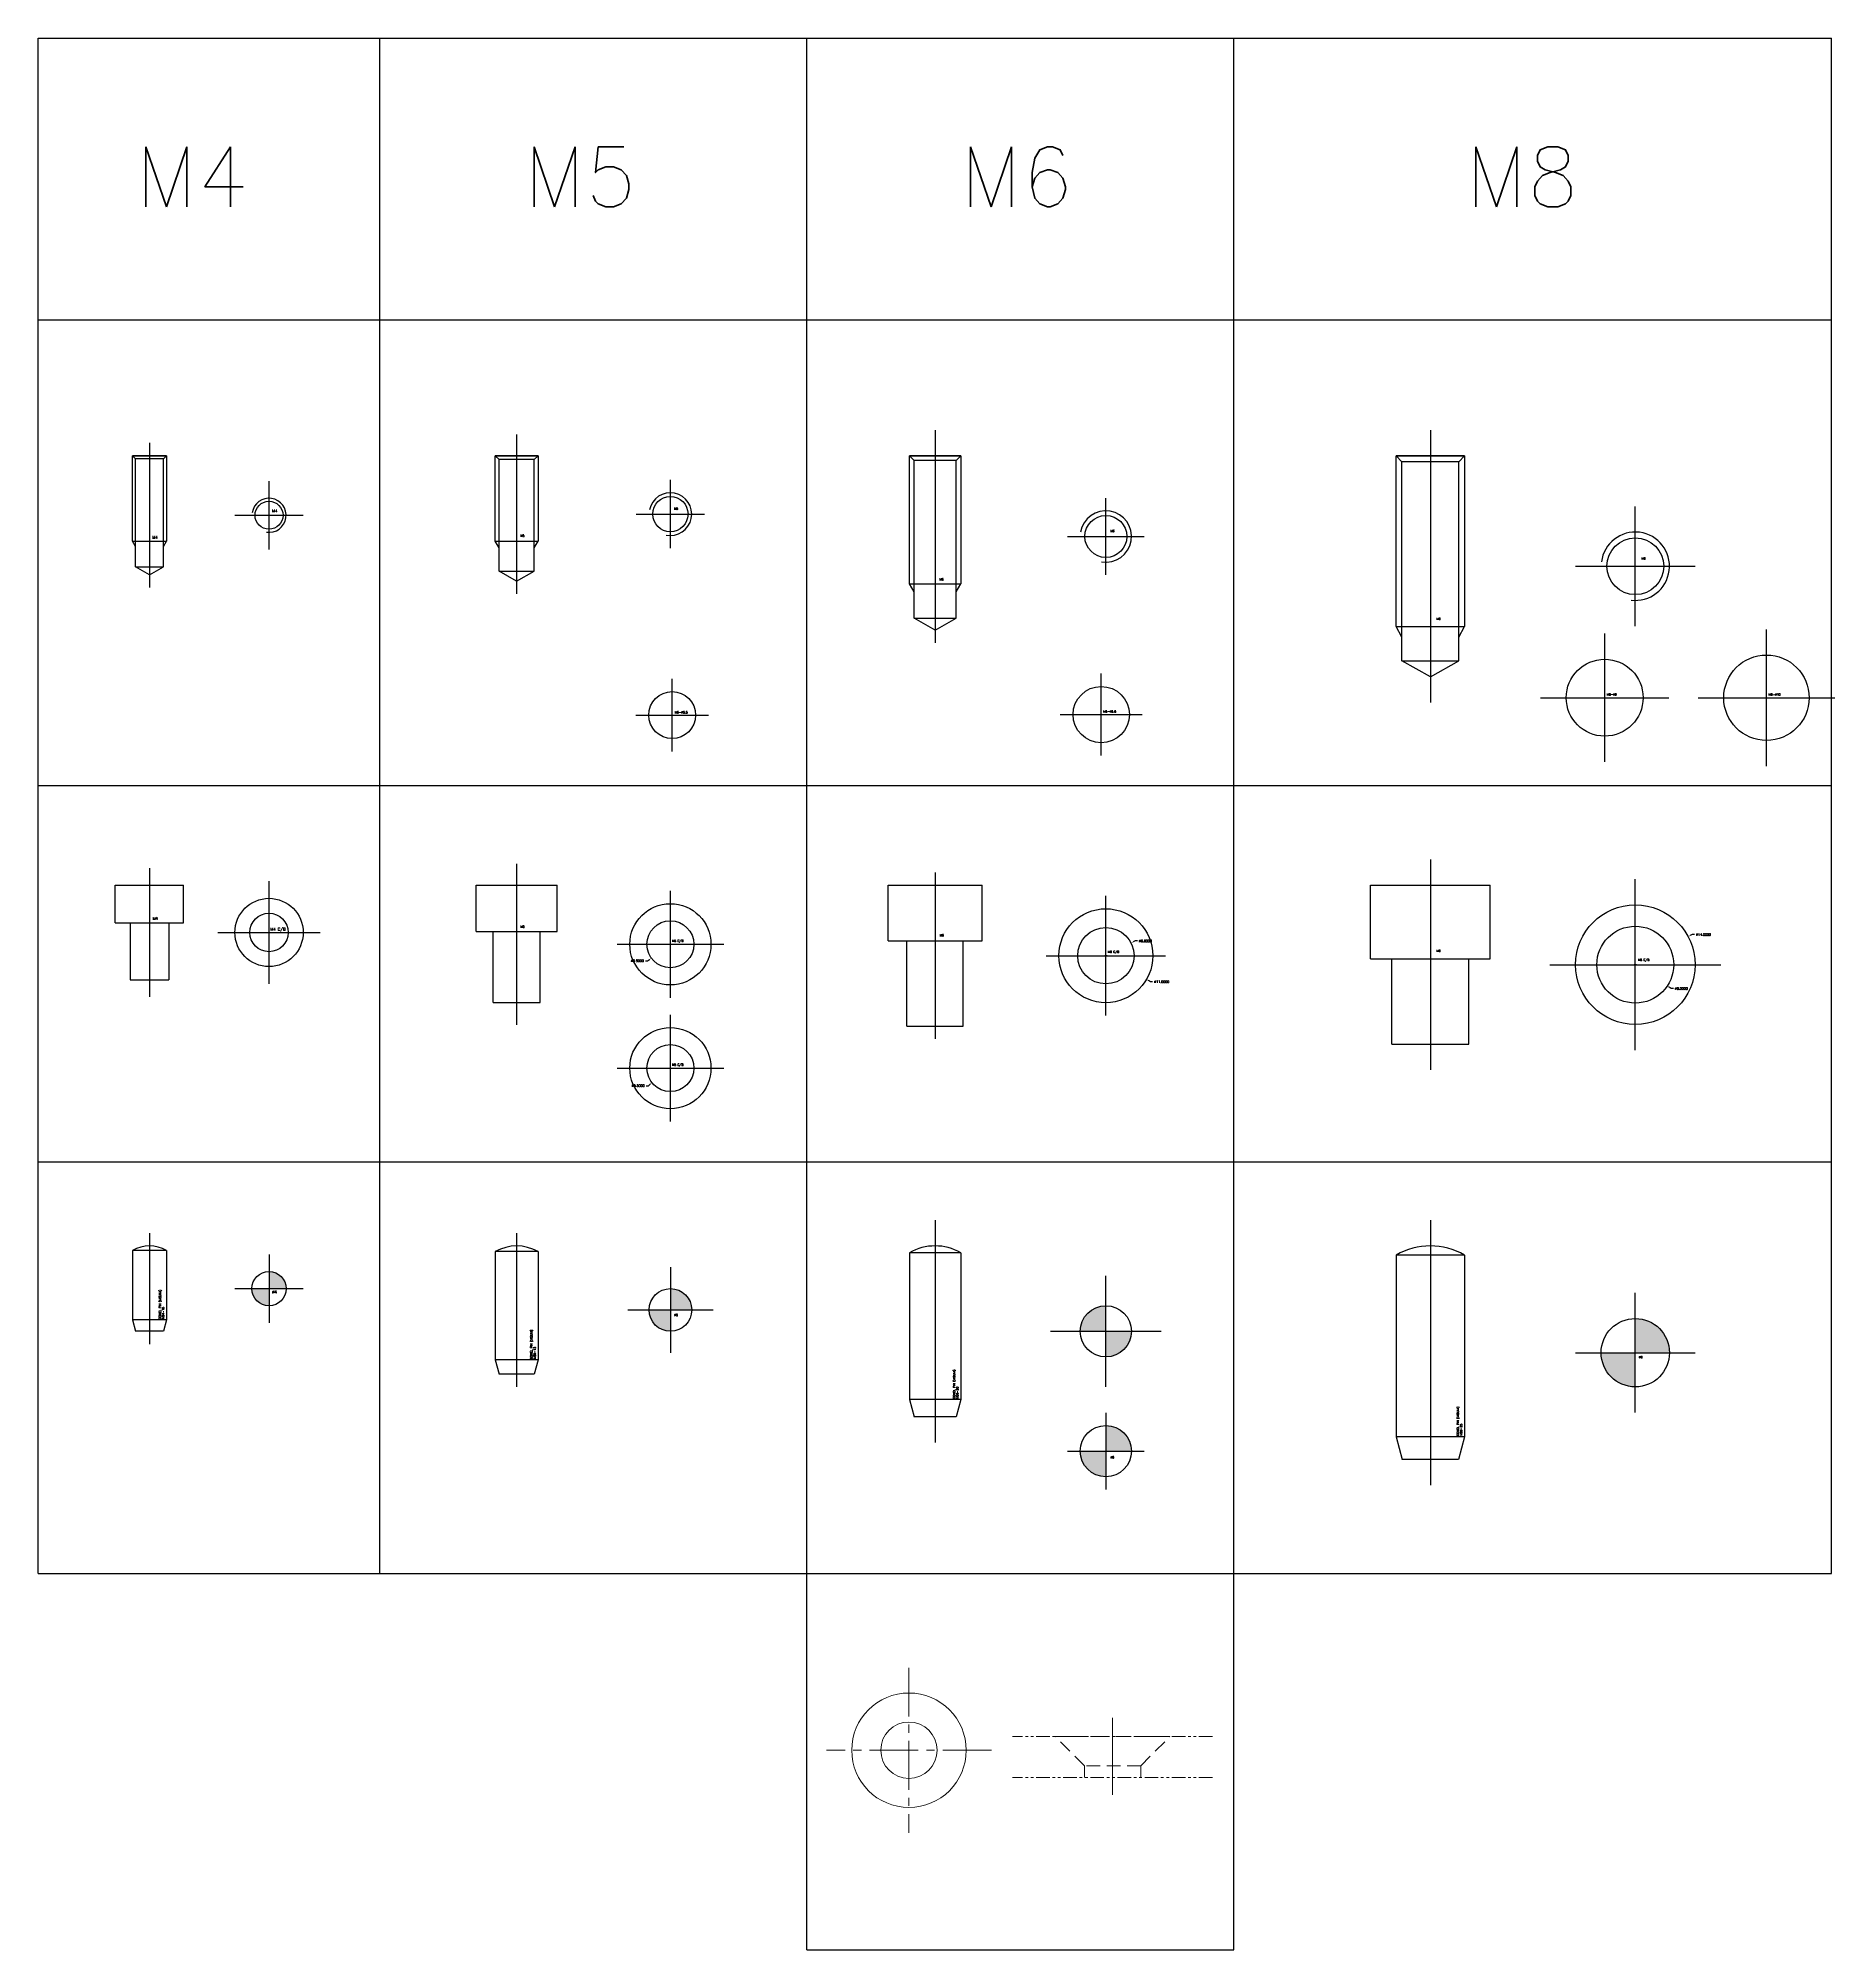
# Model space of a CAD drawing. Header units: millimetres. Extents: x -69 to 11173, y 1341 to 6119.
# Drawn here: x 7231.1 to 7441.5, y 5311.9 to 5535.6 of the extents above; entities that cross this region are included whole.
import ezdxf

# ---------------------------------------------------------------- set-up
doc = ezdxf.new("R2010")
doc.units = ezdxf.units.MM
for name, pattern in [('CENTER', [50.8, 31.75, -6.35, 6.35, -6.35]), ('CENTER2', [28.575, 19.05, -3.175, 3.175, -3.175]), ('HIDDEN', [9.525, 6.35, -3.175]), ('HIDDEN2', [4.7625, 3.175, -1.5875]), ('PHANTOM', [63.5, 31.75, -6.35, 6.35, -6.35, 6.35, -6.35]), ('PHANTOM2', [31.75, 15.875, -3.175, 3.175, -3.175, 3.175, -3.175])]:
    doc.linetypes.add(name, pattern=pattern)
for name, color, linetype, lineweight in [('05. 외형선_1', 7, 'Continuous', 20), ('07. Center', 1, 'CENTER2', 13), ('08. Hidden', 2, 'HIDDEN2', 9), ('10. 파단선_1', 6, 'PHANTOM2', 9), ('CENTER', 1, 'CENTER', 25)]:
    doc.layers.add(name, color=color, linetype=linetype, lineweight=lineweight)
for name, color, linetype in [('1', 220, 'CENTER'), ('3', 223, 'HIDDEN'), ('4', 3, 'PHANTOM'), ('O', 7, 'Continuous')]:
    doc.layers.add(name, color=color, linetype=linetype)
doc.styles.get("Standard").update_dxf_attribs({"font": 'romans.shx', "bigfont": 'whgtxt.shx'})
doc.dimstyles.get("Standard").update_dxf_attribs({"dimtxt": 0.18, "dimasz": 0.18, "dimexe": 0.18, "dimexo": 0.0625, "dimgap": 0.09, "dimtad": 0, "dimtih": 1, "dimtoh": 1, "dimdec": 4, "dimzin": 0, "dimdsep": 46, "dimtxsty": 'Standard', "dimcen": 0.09, "dimadec": 0, "dimazin": 0, "dimtfac": 1, "dimtdec": 4, "dimtofl": 0, "dimtmove": 0, "dimatfit": 3, "dimfxl": 1, "dimtolj": 1, "dimtzin": 0, "dimarcsym": 0})

# ---------------------------------------------------------------- blocks, each defined once
blk = doc.blocks.new('*D439')
at = {"color": 0, "lineweight": -2, "transparency": 16777216}
for p, q in [((7359.53, 5429.97), (7359.29, 5429.85)), ((7359.8, 5429.97), (7359.53, 5429.97)), ((7355.97, 5428.25), (7356.24, 5428.25)), ((7356.1, 5428.11), (7356.1, 5428.38))]:
    blk.add_line(p, q, dxfattribs=at)
at = {"color": 0, "transparency": 16777216}
blk.add_solid([(7359.27, 5429.89), (7359.31, 5429.81), (7359.05, 5429.73)], dxfattribs=at)
at = {"layer": 'Defpoints', "color": 0, "transparency": 16777216}
for p in [(7359.05, 5429.73), (7353.15, 5426.76)]:
    blk.add_point(p, dxfattribs=at)
at = {"color": 0, "transparency": 16777216, "insert": (7360.73, 5429.97), "char_height": 0.27, "attachment_point": 5}
blk.add_mtext('\\A1;∅6.6000', dxfattribs=at)
blk = doc.blocks.new('*D440')
at = {"color": 0, "lineweight": -2, "transparency": 16777216}
for p, q in [((7355.97, 5428.25), (7356.24, 5428.25)), ((7356.1, 5428.11), (7356.1, 5428.38)), ((7361.31, 5425.19), (7361.08, 5425.33)), ((7361.58, 5425.19), (7361.31, 5425.19))]:
    blk.add_line(p, q, dxfattribs=at)
at = {"color": 0, "transparency": 16777216}
blk.add_solid([(7361.1, 5425.37), (7361.06, 5425.29), (7360.85, 5425.47)], dxfattribs=at)
at = {"layer": 'Defpoints', "color": 0, "transparency": 16777216}
for p in [(7351.35, 5431.02), (7360.85, 5425.47)]:
    blk.add_point(p, dxfattribs=at)
at = {"color": 0, "transparency": 16777216, "insert": (7362.64, 5425.19), "char_height": 0.27, "attachment_point": 5}
blk.add_mtext('\\A1;∅11.0000', dxfattribs=at)
blk = doc.blocks.new('*D441')
at = {"color": 0, "lineweight": -2, "transparency": 16777216}
for p, q in [((7417.97, 5427.2), (7418.24, 5427.2)), ((7418.1, 5427.06), (7418.1, 5427.33)), ((7422.29, 5424.4), (7422.07, 5424.55)), ((7422.56, 5424.4), (7422.29, 5424.4))]:
    blk.add_line(p, q, dxfattribs=at)
at = {"color": 0, "transparency": 16777216}
blk.add_solid([(7422.09, 5424.59), (7422.04, 5424.51), (7421.84, 5424.7)], dxfattribs=at)
at = {"layer": 'Defpoints', "color": 0, "transparency": 16777216}
for p in [(7414.36, 5429.69), (7421.84, 5424.7)]:
    blk.add_point(p, dxfattribs=at)
at = {"color": 0, "transparency": 16777216, "insert": (7423.49, 5424.4), "char_height": 0.27, "attachment_point": 5}
blk.add_mtext('\\A1;∅9.0000', dxfattribs=at)
blk = doc.blocks.new('*D442')
at = {"color": 0, "lineweight": -2, "transparency": 16777216}
for p, q in [((7424.76, 5430.72), (7424.53, 5430.6)), ((7425.03, 5430.72), (7424.76, 5430.72)), ((7417.97, 5427.2), (7418.24, 5427.2)), ((7418.1, 5427.06), (7418.1, 5427.33))]:
    blk.add_line(p, q, dxfattribs=at)
at = {"color": 0, "transparency": 16777216}
blk.add_solid([(7424.5, 5430.64), (7424.55, 5430.56), (7424.29, 5430.47)], dxfattribs=at)
at = {"layer": 'Defpoints', "color": 0, "transparency": 16777216}
for p in [(7424.29, 5430.47), (7411.91, 5423.92)]:
    blk.add_point(p, dxfattribs=at)
at = {"color": 0, "transparency": 16777216, "insert": (7426.09, 5430.72), "char_height": 0.27, "attachment_point": 5}
blk.add_mtext('\\A1;∅14.0000', dxfattribs=at)
blk = doc.blocks.new('*D443')
at = {"color": 0, "linetype": 'ByBlock', "lineweight": -2, "transparency": 16777216}
for p, q in [((7302.53, 5413.03), (7302.74, 5413.2)), ((7302.26, 5413.03), (7302.53, 5413.03))]:
    blk.add_line(p, q, dxfattribs=at)
at = {"color": 0, "lineweight": -2, "transparency": 16777216}
for p, q in [((7304.97, 5415.09), (7305.24, 5415.09)), ((7305.1, 5414.95), (7305.1, 5415.22))]:
    blk.add_line(p, q, dxfattribs=at)
at = {"color": 0, "transparency": 16777216}
blk.add_solid([(7302.71, 5413.24), (7302.77, 5413.17), (7302.95, 5413.37)], dxfattribs=at)
at = {"layer": 'Defpoints', "color": 0, "transparency": 16777216}
for p in [(7307.25, 5416.8), (7302.95, 5413.37)]:
    blk.add_point(p, dxfattribs=at)
at = {"color": 0, "transparency": 16777216, "insert": (7301.33, 5413.03), "char_height": 0.27, "attachment_point": 5}
blk.add_mtext('\\A1;∅5.5000', dxfattribs=at)
blk = doc.blocks.new('*D444')
at = {"color": 0, "lineweight": -2, "transparency": 16777216}
for p, q in [((7304.97, 5429.58), (7305.24, 5429.58)), ((7305.1, 5429.44), (7305.1, 5429.71))]:
    blk.add_line(p, q, dxfattribs=at)
at = {"color": 0, "linetype": 'ByBlock', "lineweight": -2, "transparency": 16777216}
for p, q in [((7302.17, 5427.65), (7302.44, 5427.65)), ((7302.44, 5427.65), (7302.66, 5427.81))]:
    blk.add_line(p, q, dxfattribs=at)
at = {"color": 0, "transparency": 16777216}
blk.add_solid([(7302.63, 5427.84), (7302.68, 5427.77), (7302.87, 5427.96)], dxfattribs=at)
at = {"layer": 'Defpoints', "color": 0, "transparency": 16777216}
for p in [(7307.33, 5431.19), (7302.87, 5427.96)]:
    blk.add_point(p, dxfattribs=at)
at = {"color": 0, "transparency": 16777216, "insert": (7301.24, 5427.65), "char_height": 0.27, "attachment_point": 5}
blk.add_mtext('\\A1;∅5.5000', dxfattribs=at)
blk = doc.blocks.new('NC4_LHH')
h = blk.add_hatch(color=3)
h.paths.add_polyline_path([(0, 0), (0, 2, 0.414214), (-2, 0)])
h.paths.add_polyline_path([(2, 0), (0, 0), (0, -2, 0.414214)])
at = {"layer": 'CENTER', "ltscale": 0.3}
for p, q in [((0, -4.32), (0, 4.32)), ((-4.32, 0), (4.32, 0))]:
    blk.add_line(p, q, dxfattribs=at)
at = {"layer": 'O', "color": 3, "linetype": 'ByBlock', "lineweight": -2}
blk.add_circle((0, 0), 2, dxfattribs=at)

msp = doc.modelspace()

# ---------------------------------------------------------------- hatches: boundary and pattern name
h = msp.add_hatch(color=256)
h.paths.add_polyline_path([(7258.10001, 5391.27263), (7258.10001, 5389.27263), (7260.10001, 5389.27263, 0.414213562)])
h.paths.add_polyline_path([(7258.10001, 5389.27263), (7256.10001, 5389.27263, 0.414213562), (7258.10001, 5387.27263)])
h.paths.add_polyline_path([(7258.37959, 5389.53308), (7259.10182, 5389.53308), (7259.10182, 5390.03308), (7258.37959, 5390.03308)], flags=24)
h = msp.add_hatch(color=256)
h.paths.add_polyline_path([(7305.10001, 5389.27263), (7305.10001, 5386.77263), (7307.60001, 5386.77263, 0.414213562)])
h.paths.add_polyline_path([(7305.10001, 5386.77263), (7302.60001, 5386.77263, 0.414213562), (7305.10001, 5384.27263)])
h.paths.add_polyline_path([(7305.44949, 5387.09819), (7306.35227, 5387.09819), (7306.35227, 5387.72319), (7305.44949, 5387.72319)], flags=24)
h = msp.add_hatch(color=256)
h.paths.add_polyline_path([(7418.10001, 5385.77263), (7418.10001, 5381.77263), (7422.10001, 5381.77263, 0.414213562)])
h.paths.add_polyline_path([(7418.10001, 5381.77263), (7414.10001, 5381.77263, 0.414213562), (7418.10001, 5377.77263)])
h.paths.add_polyline_path([(7418.65918, 5382.29353), (7420.10362, 5382.29353), (7420.10362, 5383.29353), (7418.65918, 5383.29353)], flags=24)
h = msp.add_hatch(color=256)
h.paths.add_polyline_path([(7356.10001, 5373.24877), (7356.10001, 5370.24877), (7359.10001, 5370.24877, 0.414213562)])
h.paths.add_polyline_path([(7356.10001, 5370.24877), (7353.10001, 5370.24877, 0.414213562), (7356.10001, 5367.24877)])
h.paths.add_polyline_path([(7356.51939, 5370.63945), (7357.60272, 5370.63945), (7357.60272, 5371.38945), (7356.51939, 5371.38945)], flags=24)

# ---------------------------------------------------------------- linework, layer by layer
at = {"color": 8}
for p, q in [((7231.06949, 5355.93867), (7231.06949, 5535.64953)), ((7271.06949, 5355.93867), (7271.06949, 5535.64953)), ((7321.06949, 5311.87419), (7321.06949, 5535.64953)), ((7371.06949, 5311.87419), (7371.06949, 5535.64953)), ((7441.06949, 5355.93867), (7441.06949, 5535.64953))]:
    msp.add_line(p, q, dxfattribs=at)
for p, q in [((7231.06949, 5535.64953), (7441.06949, 5535.64953)), ((7231.06949, 5502.69578), (7441.06949, 5502.69578)), ((7242.47501, 5486.41178), (7242.10001, 5486.77263)), ((7246.10001, 5486.77263), (7242.10001, 5486.77263)), ((7242.10001, 5486.77263), (7246.10001, 5486.77263)), ((7245.72501, 5486.41178), (7242.47501, 5486.41178)), ((7242.47501, 5473.77263), (7242.47501, 5486.41178)), ((7246.10001, 5486.77263), (7245.72501, 5486.41178)), ((7245.72501, 5473.77263), (7245.72501, 5486.41178)), ((7285.03302, 5486.32157), (7284.60001, 5486.77263)), ((7289.60001, 5486.77263), (7284.60001, 5486.77263)), ((7284.60001, 5486.77263), (7289.60001, 5486.77263)), ((7289.167, 5486.32157), (7285.03302, 5486.32157)), ((7285.03302, 5473.27263), (7285.03302, 5486.32157)), ((7289.60001, 5486.77263), (7289.167, 5486.32157)), ((7289.167, 5473.27263), (7289.167, 5486.32157)), ((7333.64128, 5486.23136), (7333.10001, 5486.77263)), ((7339.10001, 5486.77263), (7333.10001, 5486.77263)), ((7333.10001, 5486.77263), (7339.10001, 5486.77263)), ((7333.64128, 5467.77263), (7333.64128, 5486.23136)), ((7338.55874, 5486.23136), (7333.64128, 5486.23136)), ((7339.10001, 5486.77263), (7338.55874, 5486.23136)), ((7338.55874, 5467.77263), (7338.55874, 5486.23136)), ((7398.10001, 5486.77263), (7390.10001, 5486.77263)), ((7390.10001, 5486.77263), (7398.10001, 5486.77263)), ((7390.77659, 5486.05094), (7390.10001, 5486.77263)), ((7397.42343, 5486.05094), (7390.77659, 5486.05094)), ((7390.77659, 5462.77263), (7390.77659, 5486.05094)), ((7398.10001, 5486.77263), (7397.42343, 5486.05094)), ((7397.42343, 5462.77263), (7397.42343, 5486.05094)), ((7242.10001, 5476.77263), (7246.10001, 5476.77263)), ((7284.60001, 5476.77263), (7289.60001, 5476.77263)), ((7244.10001, 5472.83929), (7242.47501, 5473.77263)), ((7242.47501, 5473.77263), (7245.72501, 5473.77263)), ((7244.10001, 5472.83929), (7245.72501, 5473.77263)), ((7287.10001, 5472.10596), (7285.03302, 5473.27263)), ((7285.03302, 5473.27263), (7289.167, 5473.27263)), ((7287.10001, 5472.10596), (7289.167, 5473.27263)), ((7333.10001, 5471.77263), (7339.10001, 5471.77263)), ((7333.64128, 5467.77263), (7338.55874, 5467.77263)), ((7336.10001, 5466.37263), (7333.64128, 5467.77263)), ((7336.10001, 5466.37263), (7338.55874, 5467.77263)), ((7390.10001, 5466.77263), (7398.10001, 5466.77263)), ((7390.77659, 5462.77263), (7397.42343, 5462.77263)), ((7394.10001, 5460.90596), (7390.77659, 5462.77263)), ((7394.10001, 5460.90596), (7397.42343, 5462.77263)), ((7231.06949, 5448.17534), (7441.06949, 5448.17534)), ((7240.10001, 5436.49547), (7248.10001, 5436.49547)), ((7240.10001, 5432.09547), (7240.10001, 5436.49547)), ((7248.10001, 5432.09547), (7248.10001, 5436.49547)), ((7282.35001, 5431.09547), (7282.35001, 5436.49547)), ((7282.35001, 5436.49547), (7291.85001, 5436.49547)), ((7291.85001, 5431.09547), (7291.85001, 5436.49547)), ((7330.60001, 5436.49547), (7341.60001, 5436.49547)), ((7330.60001, 5429.99547), (7330.60001, 5436.49547)), ((7341.60001, 5429.99547), (7341.60001, 5436.49547)), ((7387.10001, 5436.49547), (7401.10001, 5436.49547)), ((7387.10001, 5427.89547), (7387.10001, 5436.49547)), ((7401.10001, 5427.89547), (7401.10001, 5436.49547)), ((7240.10001, 5432.09547), (7248.10001, 5432.09547)), ((7241.85001, 5432.09547), (7241.85001, 5425.4288)), ((7246.35001, 5432.09547), (7246.35001, 5425.4288)), ((7282.35001, 5431.09547), (7291.85001, 5431.09547)), ((7284.35001, 5422.76213), (7284.35001, 5431.09547)), ((7289.85001, 5422.76213), (7289.85001, 5431.09547)), ((7330.60001, 5429.99547), (7341.60001, 5429.99547)), ((7332.80001, 5419.99547), (7332.80001, 5429.99547)), ((7339.40001, 5419.99547), (7339.40001, 5429.99547)), ((7387.10001, 5427.89547), (7401.10001, 5427.89547)), ((7389.60001, 5417.89547), (7389.60001, 5427.89547)), ((7398.60001, 5417.89547), (7398.60001, 5427.89547)), ((7241.85001, 5425.4288), (7246.35001, 5425.4288)), ((7284.35001, 5422.76213), (7289.85001, 5422.76213)), ((7332.80001, 5419.99547), (7339.40001, 5419.99547)), ((7389.60001, 5417.89547), (7398.60001, 5417.89547)), ((7231.06949, 5404.11087), (7441.06949, 5404.11087)), ((7242.10001, 5393.73673), (7242.10001, 5385.60596)), ((7246.10001, 5393.73673), (7242.10001, 5393.73673)), ((7246.10001, 5393.73673), (7246.10001, 5385.60596)), ((7284.60001, 5393.60275), (7284.60001, 5380.93929)), ((7289.60001, 5393.60275), (7284.60001, 5393.60275)), ((7289.60001, 5393.60275), (7289.60001, 5380.93929)), ((7333.10001, 5393.46878), (7333.10001, 5376.27263)), ((7339.10001, 5393.46878), (7333.10001, 5393.46878)), ((7339.10001, 5393.46878), (7339.10001, 5376.27263)), ((7398.10001, 5393.20083), (7390.10001, 5393.20083)), ((7390.10001, 5393.20083), (7390.10001, 5371.93929)), ((7398.10001, 5393.20083), (7398.10001, 5371.93929)), ((7246.10001, 5385.60596), (7242.10001, 5385.60596)), ((7242.10001, 5385.60596), (7242.45728, 5384.27263)), ((7245.74274, 5384.27263), (7242.45728, 5384.27263)), ((7246.10001, 5385.60596), (7245.74274, 5384.27263)), ((7289.60001, 5380.93929), (7284.60001, 5380.93929)), ((7284.60001, 5380.93929), (7285.04659, 5379.27263)), ((7289.60001, 5380.93929), (7289.15343, 5379.27263)), ((7289.15343, 5379.27263), (7285.04659, 5379.27263)), ((7333.10001, 5376.27263), (7333.63591, 5374.27263)), ((7339.10001, 5376.27263), (7333.10001, 5376.27263)), ((7339.10001, 5376.27263), (7338.56411, 5374.27263)), ((7338.56411, 5374.27263), (7333.63591, 5374.27263)), ((7398.10001, 5371.93929), (7390.10001, 5371.93929)), ((7390.10001, 5371.93929), (7390.81454, 5369.27263)), ((7398.10001, 5371.93929), (7397.38548, 5369.27263)), ((7397.38548, 5369.27263), (7390.81454, 5369.27263)), ((7231.06949, 5355.93867), (7441.06949, 5355.93867)), ((7321.06949, 5311.87419), (7371.06949, 5311.87419))]:
    msp.add_line(p, q)
at = {"color": 3}
msp.add_circle((7337.29341, 5455.74734), 211.91293, dxfattribs=at)
for centre, radius in [((7258.10001, 5479.80596), 1.63916), ((7305.10001, 5479.93929), 2.06699), ((7356.10001, 5477.32263), 2.45873), ((7418.10001, 5473.83929), 3.32342), ((7414.51633, 5458.44653), 4.5), ((7433.46261, 5458.44453), 5), ((7305.31074, 5456.41216), 2.75), ((7355.5612, 5456.46775), 3.3), ((7258.10001, 5430.96213), 4), ((7258.10001, 5430.96213), 4), ((7305.10001, 5429.5788), 4.75), ((7356.10001, 5428.24547), 5.5), ((7418.10001, 5427.19547), 7), ((7258.10001, 5430.96213), 2.25), ((7305.10001, 5429.5788), 2.75), ((7356.10001, 5428.24547), 3.3), ((7418.10001, 5427.19547), 4.5), ((7305.10001, 5415.08613), 2.75), ((7258.10001, 5389.27263), 2), ((7305.10001, 5386.77263), 2.5), ((7418.10001, 5381.77263), 4), ((7356.10001, 5370.24877), 3)]:
    msp.add_circle(centre, radius)
for centre, radius in [((7244.10001, 5390.27263), 4), ((7287.10001, 5389.27263), 5), ((7336.10001, 5388.27263), 6), ((7394.10001, 5386.27263), 8)]:
    msp.add_arc(centre, radius, 60, 120)
at = {"layer": '05. 외형선_1'}
for radius in [6.7, 3.3]:
    msp.add_circle((7333.04025, 5335.23083), radius, dxfattribs=at)
at = {"layer": '07. Center', "ltscale": 0.3}
for p, q in [((7333.04025, 5344.89824), (7333.04025, 5325.56341)), ((7342.70766, 5335.23083), (7323.37283, 5335.23083))]:
    msp.add_line(p, q, dxfattribs=at)
at = {"layer": '07. Center', "ltscale": 0.5}
msp.add_line((7356.88167, 5339.02434), (7356.88167, 5330.02434), dxfattribs=at)
at = {"layer": '08. Hidden', "ltscale": 0.5}
for p, q in [((7363.58167, 5336.82434), (7350.18167, 5336.82434)), ((7353.58167, 5333.42434), (7350.18167, 5336.82434)), ((7360.18167, 5333.42434), (7363.58167, 5336.82434)), ((7360.18167, 5333.42434), (7353.58167, 5333.42434)), ((7353.58167, 5333.42434), (7353.58167, 5332.02434)), ((7360.18167, 5333.42434), (7360.18167, 5332.02434))]:
    msp.add_line(p, q, dxfattribs=at)
at = {"layer": '1', "ltscale": 2}
for p, q in [((7287.10001, 5489.27263), (7287.10001, 5470.60596)), ((7287.10001, 5395.77263), (7287.10001, 5377.77263)), ((7305.10001, 5391.77263), (7305.10001, 5381.77263)), ((7300.10001, 5386.77263), (7310.10001, 5386.77263)), ((7356.10001, 5374.74877), (7356.10001, 5365.74877)), ((7351.60001, 5370.24877), (7360.60001, 5370.24877))]:
    msp.add_line(p, q, dxfattribs=at)
at = {"layer": '1', "ltscale": 4}
for p, q in [((7336.10001, 5489.77263), (7336.10001, 5464.87263)), ((7394.10001, 5489.77263), (7394.10001, 5457.90596)), ((7356.10001, 5472.82263), (7356.10001, 5481.82263)), ((7418.10001, 5466.83929), (7418.10001, 5480.83929)), ((7351.60001, 5477.32263), (7360.60001, 5477.32263)), ((7411.10001, 5473.83929), (7425.10001, 5473.83929)), ((7244.10001, 5438.49547), (7244.10001, 5423.4288)), ((7336.10001, 5437.99547), (7336.10001, 5418.49547)), ((7258.10001, 5424.96213), (7258.10001, 5436.96213)), ((7356.10001, 5421.24547), (7356.10001, 5435.24547)), ((7252.10001, 5430.96213), (7264.10001, 5430.96213)), ((7349.10001, 5428.24547), (7363.10001, 5428.24547)), ((7394.10001, 5397.27263), (7394.10001, 5366.27263)), ((7418.10001, 5374.77263), (7418.10001, 5388.77263)), ((7411.10001, 5381.77263), (7425.10001, 5381.77263))]:
    msp.add_line(p, q, dxfattribs=at)
at = {"layer": '1', "ltscale": 3}
for p, q in [((7244.10001, 5488.27263), (7244.10001, 5471.33929)), ((7258.10001, 5475.80596), (7258.10001, 5483.80596)), ((7305.10001, 5475.93929), (7305.10001, 5483.93929)), ((7254.10001, 5479.80596), (7262.10001, 5479.80596)), ((7301.10001, 5479.93929), (7309.10001, 5479.93929)), ((7305.31074, 5452.16216), (7305.31074, 5460.66216)), ((7355.5612, 5451.66775), (7355.5612, 5461.26775)), ((7301.06074, 5456.41216), (7309.56074, 5456.41216)), ((7350.7612, 5456.46775), (7360.3612, 5456.46775)), ((7244.10001, 5395.77263), (7244.10001, 5382.77263)), ((7336.10001, 5397.27263), (7336.10001, 5371.27263)), ((7258.10001, 5393.27263), (7258.10001, 5385.27263)), ((7254.10001, 5389.27263), (7262.10001, 5389.27263))]:
    msp.add_line(p, q, dxfattribs=at)
at = {"layer": '1', "linetype": 'ByBlock'}
for p, q in [((7242.10001, 5476.77263), (7242.10001, 5486.77263)), ((7246.10001, 5486.77263), (7246.10001, 5476.77263)), ((7284.60001, 5476.77263), (7284.60001, 5486.77263)), ((7289.60001, 5486.77263), (7289.60001, 5476.77263)), ((7333.10001, 5471.77263), (7333.10001, 5486.77263)), ((7339.10001, 5486.77263), (7339.10001, 5471.77263)), ((7390.10001, 5466.77263), (7390.10001, 5486.77263)), ((7398.10001, 5486.77263), (7398.10001, 5466.77263)), ((7242.46085, 5476.14761), (7242.10001, 5476.77263)), ((7245.73917, 5476.14761), (7246.10001, 5476.77263)), ((7285.03302, 5475.99137), (7284.60001, 5476.77263)), ((7289.167, 5475.99136), (7289.60001, 5476.77263)), ((7333.64128, 5470.8351), (7333.10001, 5471.77263)), ((7338.55874, 5470.8351), (7339.10001, 5471.77263)), ((7390.77659, 5465.52259), (7390.10001, 5466.77263)), ((7397.42343, 5465.52259), (7398.10001, 5466.77263))]:
    msp.add_line(p, q, dxfattribs=at)
at = {"layer": '1', "ltscale": 5}
for p, q in [((7414.51633, 5450.94653), (7414.51633, 5465.94653)), ((7433.46261, 5450.44453), (7433.46261, 5466.44453)), ((7407.01633, 5458.44653), (7422.01633, 5458.44653)), ((7425.46261, 5458.44453), (7441.46261, 5458.44453)), ((7287.10001, 5438.99547), (7287.10001, 5420.16213)), ((7305.10001, 5423.3288), (7305.10001, 5435.8288)), ((7298.85001, 5429.5788), (7311.35001, 5429.5788)), ((7305.10001, 5408.83613), (7305.10001, 5421.33613)), ((7298.85001, 5415.08613), (7311.35001, 5415.08613))]:
    msp.add_line(p, q, dxfattribs=at)
at = {"layer": '1', "ltscale": 6}
for p, q in [((7394.10001, 5439.49547), (7394.10001, 5414.89547)), ((7418.10001, 5417.19547), (7418.10001, 5437.19547)), ((7408.10001, 5427.19547), (7428.10001, 5427.19547))]:
    msp.add_line(p, q, dxfattribs=at)
at = {"layer": '1', "linetype": 'ByBlock'}
for centre, radius, start, end in [((7258.10001, 5479.80596), 2, 261.3730734, 171.3730734), ((7305.10001, 5479.93929), 2.5, 258.463041, 168.463041), ((7356.10001, 5477.32263), 3, 260.4059318, 170.4059318), ((7418.10001, 5473.83929), 4, 262.8192442, 172.8192442)]:
    msp.add_arc(centre, radius, start, end, dxfattribs=at)
at = {"layer": '10. 파단선_1', "ltscale": 0.1}
for p, q in [((7368.58167, 5336.82434), (7345.18167, 5336.82434)), ((7368.58167, 5332.02434), (7345.18167, 5332.02434))]:
    msp.add_line(p, q, dxfattribs=at)
at = {"layer": '4', "ltscale": 10}
msp.add_circle((7305.10001, 5415.08613), 4.75, dxfattribs=at)

# ---------------------------------------------------------------- block references
at = {"layer": 'O', "xscale": 1.5, "yscale": 1.5, "zscale": 1.5}
msp.add_blockref('NC4_LHH', (7356.10001, 5384.27263), dxfattribs=at)

# ---------------------------------------------------------------- texts
for s, p in [('M4', (7242.48713, 5515.92466)), ('M5', (7287.94922, 5515.92466)), ('M6', (7339.06293, 5515.92466)), ('M8', (7398.24514, 5515.92466))]:
    msp.add_text(s, height=7).set_placement(p)
at = {"layer": '3'}
for s, height, p in [('M4', 0.333333, (7258.46293, 5480.14975)), ('M5', 0.25, (7305.53597, 5480.45093)), ('M6', 0.25, (7356.64439, 5477.83831)), ('M4', 0.333333, (7244.44878, 5477.04667)), ('M5', 0.25, (7287.53597, 5477.28426)), ('M8', 0.25, (7418.82585, 5474.62686)), ('M6', 0.25, (7336.62316, 5472.18369)), ('M8', 0.25, (7394.82585, 5467.5602)), ('M8-%%C9', 0.25, (7414.75439, 5458.69762)), ('M8-%%C10', 0.25, (7433.70067, 5458.69562)), ('M5-%%C5.5', 0.25, (7305.62331, 5456.61403)), ('M6-%%C6.6', 0.25, (7355.79926, 5456.71884)), ('M4', 0.333333, (7244.46293, 5432.43925)), ('M4 C/B', 0.333333, (7258.257, 5431.17925)), ('M5', 0.25, (7287.55366, 5431.5252)), ('M5 C/B', 0.25, (7305.29624, 5429.85019)), ('M6', 0.25, (7336.64439, 5430.51114)), ('M6 C/B', 0.25, (7356.33549, 5428.57114)), ('M8', 0.25, (7394.82585, 5428.68304)), ('M8 C/B', 0.25, (7418.41398, 5427.62969)), ('M5 C/B', 0.25, (7305.29624, 5415.35752)), ('%%c4', 0.333333, (7258.46293, 5388.70415)), ('%%c5', 0.25, (7305.55366, 5386.06203)), ('%%c8', 0.25, (7418.5224, 5381.12755)), ('%%c6', 0.25, (7356.64439, 5369.39605))]:
    msp.add_text(s, height=height, dxfattribs=at).set_placement(p)
for s, p in [('DOWEL PIN (MISUMI)', (7245.44877, 5385.70292)), ('MS4-10', (7245.83469, 5385.73005)), ('DOWEL PIN (MISUMI)', (7288.94877, 5381.03626)), ('MS5-15', (7289.33469, 5381.06338)), ('DOWEL PIN (MISUMI)', (7338.44877, 5376.36959)), ('MS6-20', (7338.83469, 5376.39672)), ('DOWEL PIN (MISUMI)', (7397.44877, 5372.03626)), ('MS8-25', (7397.83469, 5372.06338))]:
    msp.add_text(s, height=0.25, rotation=90, dxfattribs=at).set_placement(p)

# ---------------------------------------------------------------- dimensions: what is measured, and where the dimension line sits
for p1, p2, override, picture, middle in [((7307.3261, 5431.19342), (7302.87392, 5427.96418), {"dimscale": 1.5, "dimarcsym": 1}, '*D444', (7301.24108, 5427.64712)), ((7351.35393, 5431.0248), (7360.84609, 5425.46613), {"dimscale": 1.5}, '*D440', (7362.63636, 5425.19325)), ((7353.15108, 5426.76432), (7359.04894, 5429.72662), {"dimscale": 1.5}, '*D439', (7360.72721, 5429.96899)), ((7411.91292, 5423.92133), (7424.2871, 5430.4696), {"dimscale": 1.5}, '*D442', (7426.08867, 5430.72218)), ((7414.35513, 5429.69064), (7421.84489, 5424.70029), {"dimscale": 1.5}, '*D441', (7423.48999, 5424.40087)), ((7307.24859, 5416.80255), (7302.95143, 5413.36972), {"dimscale": 1.5, "dimarcsym": 1}, '*D443', (7301.33381, 5413.03267))]:
    dim = msp.add_diameter_dim_2p(p1=p1, p2=p2, dimstyle='Standard', override=override)
    dim.commit()
    dim.dimension.update_dxf_attribs({"geometry": picture, "text_midpoint": middle})

doc.saveas('drawing.dxf')
